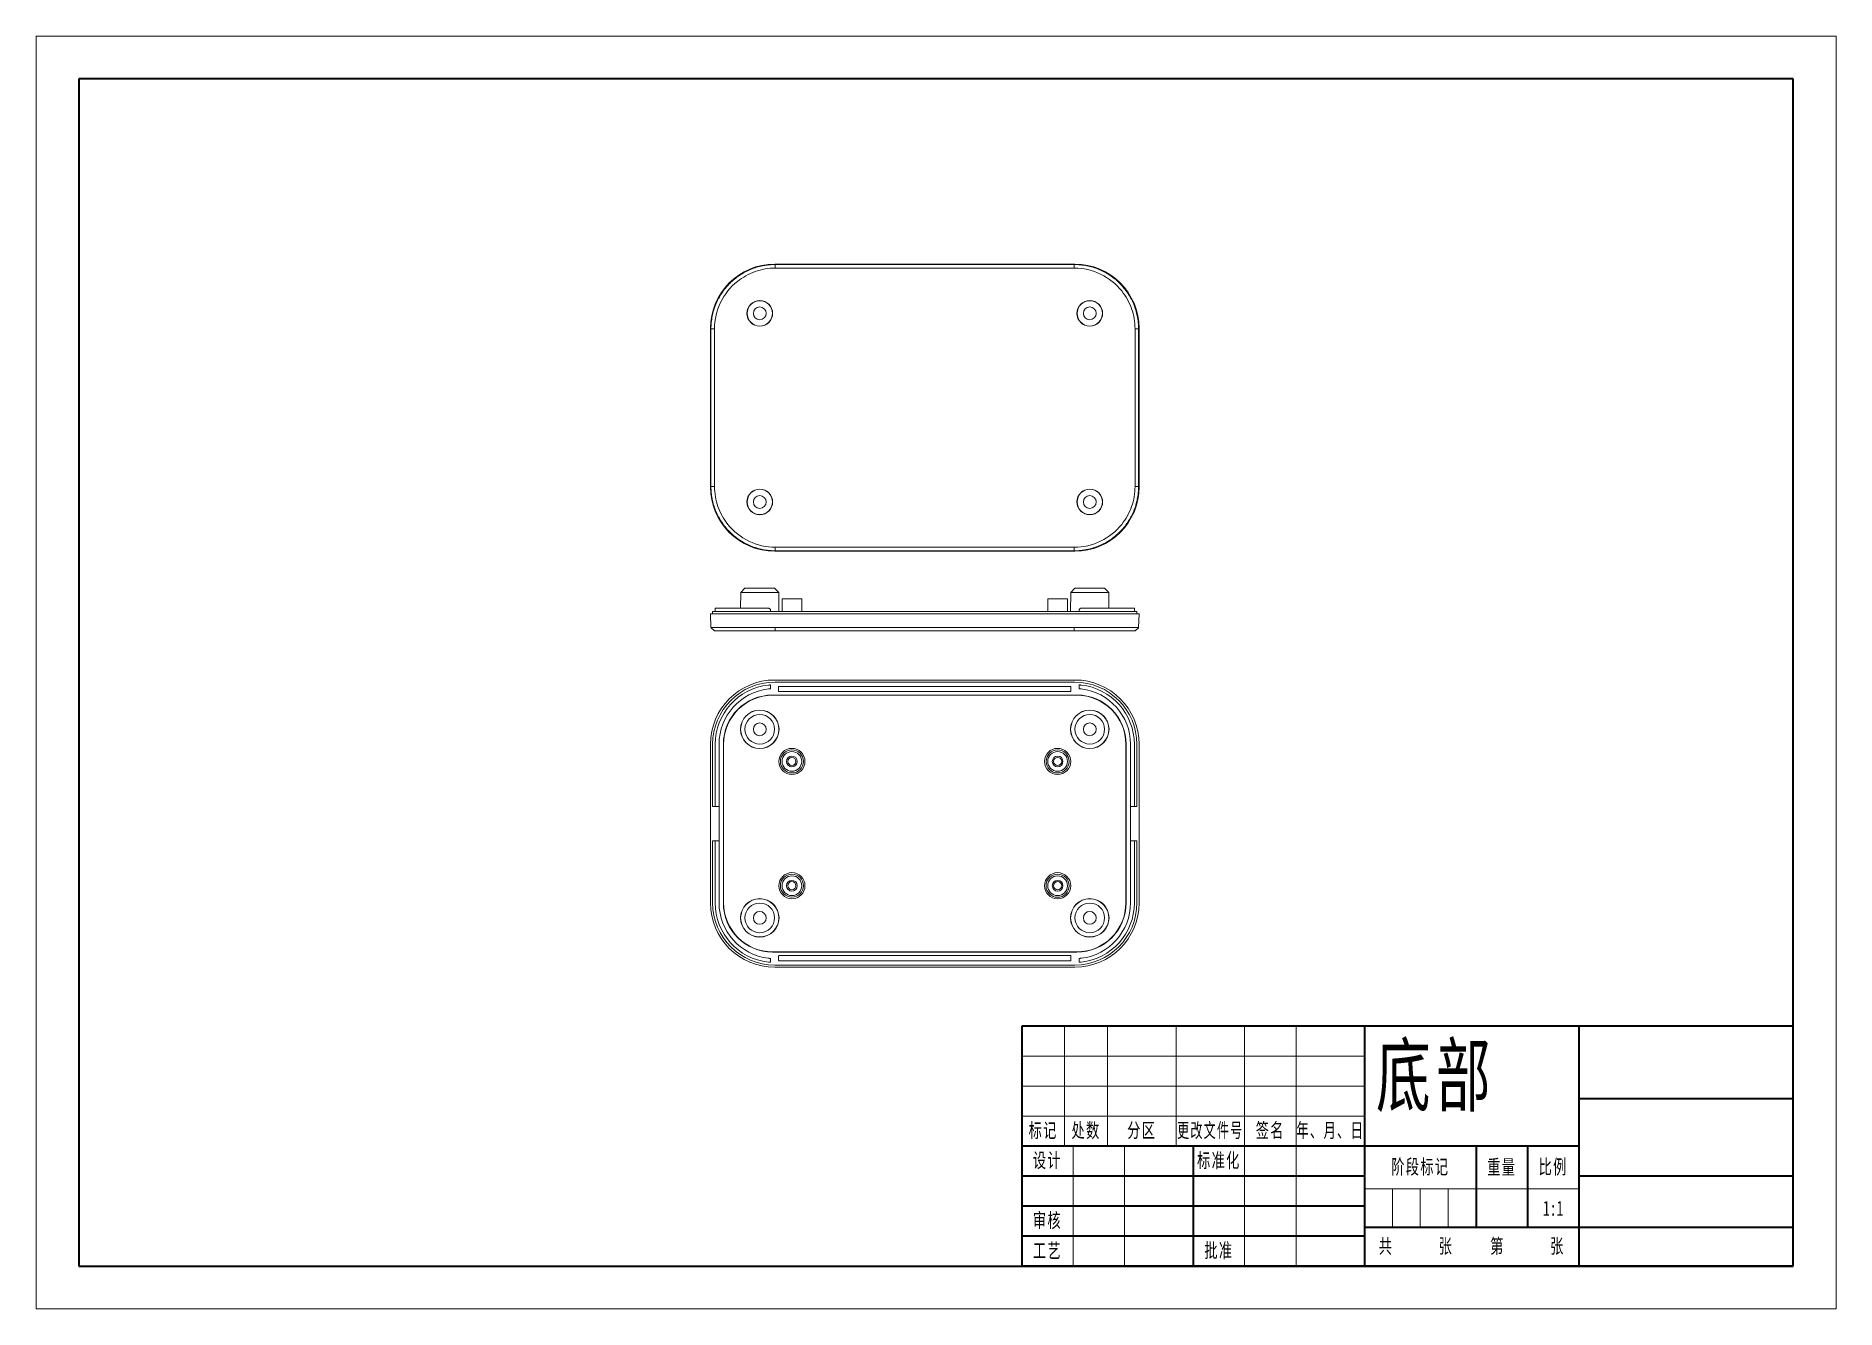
# Model space of a CAD drawing. Header units: millimetres. Extents: x -1680 to 210, y -148 to 149.
# Drawn here: x -210 to 210, y -148.5 to 148.5 of the extents above; entities that cross this region are included whole.
import ezdxf
from ezdxf.enums import TextEntityAlignment as Align

# ---------------------------------------------------------------- set-up
doc = ezdxf.new("R2010")
doc.units = ezdxf.units.MM
doc.layers.get('0').update_dxf_attribs({"lineweight": 35})
for name, color, linetype, lineweight in [('1', 7, 'Continuous', 18), ('尺寸线层', 3, 'Continuous', 18), ('粗实线层', 7, 'Continuous', 35), ('细实线层', 7, 'Continuous', 18)]:
    doc.layers.add(name, color=color, linetype=linetype, lineweight=lineweight)
doc.styles.add('标准', font='', dxfattribs={"width": 0.667})
doc.styles.get('标准').set_extended_font_data('宋体')

msp = doc.modelspace()

# ---------------------------------------------------------------- texts
at = {"layer": '尺寸线层', "insert": (102.66, -86.97), "char_height": 14, "width": 41.821, "attachment_point": 1, "line_spacing_factor": 1.15057, "style": '标准'}
msp.add_mtext('\\T1.1;底部', dxfattribs=at)

# ---------------------------------------------------------------- blocks, each defined once
blk = doc.blocks.new('$CAXA_FRAME_13B17AC1$')
at = {"layer": '粗实线层'}
for p, q in [((-200, 138.5), (-200, -138.5)), ((200, 138.5), (-200, 138.5)), ((200, -138.5), (200, 138.5)), ((-200, -138.5), (200, -138.5))]:
    blk.add_line(p, q, dxfattribs=at)
at = {"layer": '细实线层'}
for p, q in [((210, 148.5), (-210, 148.5)), ((-210, 148.5), (-210, -148.5)), ((210, -148.5), (210, 148.5)), ((-210, -148.5), (210, -148.5))]:
    blk.add_line(p, q, dxfattribs=at)
blk = doc.blocks.new('$CAXA_TITLE_151E506F$')
at = {"layer": '粗实线层'}
for p, q in [((0, 56), (-180, 56)), ((-180, 56), (-180, 0)), ((-100, 56), (-100, 0)), ((-50, 56), (-50, 0)), ((0, 0), (0, 56)), ((0, 39), (-50, 39)), ((-50, 28), (-180, 28)), ((-140, 28), (-140, 0)), ((-74, 28), (-74, 9)), ((-62, 28), (-62, 9)), ((-100, 21), (-180, 21)), ((0, 21), (-50, 21)), ((-100, 14), (-180, 14)), ((0, 9), (-100, 9)), ((-100, 7), (-180, 7)), ((0, 0), (-180, 0))]:
    blk.add_line(p, q, dxfattribs=at)
at = {"layer": '细实线层'}
for p, q in [((-170, 56), (-170, 28)), ((-160, 56), (-160, 28)), ((-144, 56), (-144, 28)), ((-128, 56), (-128, 0)), ((-116, 56), (-116, 0)), ((-100, 49), (-180, 49)), ((-100, 42), (-180, 42)), ((-100, 35), (-180, 35)), ((-168, 28), (-168, 0)), ((-156, 28), (-156, 0)), ((-50, 18), (-100, 18)), ((-93.5, 18), (-93.5, 9)), ((-87, 18), (-87, 9)), ((-80.5, 18), (-80.5, 9))]:
    blk.add_line(p, q, dxfattribs=at)
at = {"layer": '尺寸线层', "attachment_point": 5, "line_spacing_factor": 1.369753, "style": '标准'}
for s, insert, char_height, width in [('\\T1.1;标记', (-175, 31.5), 3.386, 18), ('\\T1.1;处数', (-165, 31.5), 3.386, 18), ('\\T1.1;分区', (-152, 31.5), 3.386, 30), ('\\T1.1;{\\W0.60886;更改文件号}', (-136, 31.5), 3.3865, 30), ('\\T1.1;签名', (-122, 31.5), 3.386, 22), ('\\T1.1;{\\W0.622239;年、月、日}', (-108, 31.5), 3.3865, 30), ('\\T1.1;设计', (-174, 24.5), 3.386, 22), ('\\T1.1;标准化', (-134, 24.5), 3.386, 22), ('\\T1.1;阶段标记', (-87, 23), 3.386, 50), ('\\T1.1;重量', (-68, 23), 3.386, 22), ('\\T1.1;比例', (-56, 23), 3.386, 22), ('\\T1.1;审核', (-174, 10.5), 3.386, 22), ('\\T1.1;工艺', (-174, 3.5), 3.386, 22), ('\\T1.1;批准', (-134, 3.5), 3.386, 22), ('\\T1.1;共', (-95, 4.5), 3.386, 8), ('\\T1.1;张', (-81, 4.5), 3.386, 8), ('\\T1.1;第', (-69, 4.5), 3.386, 8), ('\\T1.1;张', (-55, 4.5), 3.386, 8)]:
    blk.add_mtext(s, dxfattribs=dict(at, insert=insert, char_height=char_height, width=width))
at = {"layer": '尺寸线层', "style": '标准'}
for tag, height, width, p in [('标记C', 3.54, 0.667, (-175, 52.5)), ('处数C', 3.54, 0.667, (-165, 52.5)), ('分区C', 3.54, 0.667, (-152, 52.5)), ('更改文件号C', 3.54, 0.512156, (-136, 52.5)), ('更改签名C', 3.54, 0.459969, (-122, 52.5)), ('更改日期C', 3.54, 0.62723, (-108, 52.5)), ('单位名称', 5.05, 0.667, (-25, 47.5)), ('标记B', 3.54, 0.667, (-175, 45.5)), ('处数B', 3.54, 0.667, (-165, 45.5)), ('分区B', 3.54, 0.667, (-152, 45.5)), ('更改文件号B', 3.54, 0.512156, (-136, 45.5)), ('更改签名B', 3.54, 0.459969, (-122, 45.5)), ('更改日期B', 3.54, 0.62723, (-108, 45.5)), ('材料名称', 5.05, 0.667, (-75, 42)), ('标记A', 3.54, 0.667, (-175, 38.5)), ('处数A', 3.54, 0.667, (-165, 38.5)), ('分区A', 3.54, 0.667, (-152, 38.5)), ('更改文件号A', 3.54, 0.512156, (-136, 38.5)), ('更改签名A', 3.54, 0.459969, (-122, 38.5)), ('更改日期A', 3.54, 0.62723, (-108, 38.5)), ('图纸名称', 5.05, 0.667, (-25, 30)), ('设计', 3.54, 0.667, (-162, 24.5)), ('设计日期', 3.54, 0.667, (-148, 24.5)), ('标准化', 3.54, 0.667, (-122, 24.5)), ('标准化日期', 3.54, 0.569556, (-108, 24.5)), ('图纸编号', 5.05, 0.667, (-25, 15)), ('审核', 3.54, 0.667, (-162, 10.5)), ('审核日期', 3.54, 0.667, (-148, 10.5)), ('阶段标记S', 3.54, 0.229984, (-96.75, 13.5)), ('阶段标记A', 3.54, 0.229984, (-90.25, 13.5)), ('阶段标记B', 3.54, 0.229984, (-83.75, 13.5)), ('阶段标记C', 3.54, 0.229984, (-77.25, 13.5)), ('重量', 3.54, 0.667, (-68, 13.5)), ('图纸比例', 3.54, 0.524733, (-56, 13.5)), ('工艺', 3.54, 0.667, (-162, 3.5)), ('工艺日期', 3.54, 0.667, (-148, 3.5)), ('批准', 3.54, 0.667, (-122, 3.5)), ('批准日期', 3.54, 0.667, (-108, 3.5)), ('页数', 3.54, 0.667, (-88, 4.5)), ('页码', 3.54, 0.667, (-62, 4.5)), ('投影符号', 3.54, 0.667, (-25, 4.5))]:
    blk.add_attdef(tag, text='', height=height, dxfattribs=dict(at, width=width)).set_placement(p, align=Align.MIDDLE_CENTER)
blk = doc.blocks.new('*X22')
at = {"layer": '1', "color": 155, "linetype": 'Continuous', "lineweight": 18}
for p, q in [((-34.64, 33.48), (35.38, 33.48)), ((35.24, 33.37), (-34.5, 33.37)), ((-34.5, 32.54), (35.24, 32.54)), ((-49.63, -18.53), (-49.63, 18.49)), ((-49.52, 18.38), (-49.52, 18.35)), ((-49.52, 18.35), (-49.52, -18.39)), ((-48.69, -18.39), (-48.69, 18.35)), ((49.43, 18.35), (49.43, -18.39)), ((50.26, 18.38), (50.26, 18.35)), ((50.26, -18.39), (50.26, 18.35)), ((50.37, 18.49), (50.37, -18.53)), ((-49.52, -18.39), (-49.52, -18.42)), ((50.26, -18.39), (50.26, -18.42)), ((35.38, -33.52), (-34.64, -33.52)), ((35.24, -32.58), (-34.5, -32.58)), ((-34.5, -33.41), (35.24, -33.41))]:
    blk.add_line(p, q, dxfattribs=at)
at = {"layer": '1', "color": 155, "linetype": 'Continuous', "lineweight": 13}
for p, q in [((-34.51, 33.37), (-34.51, 32.54)), ((35.25, 33.37), (35.25, 32.54)), ((-45.24, 29.09), (-45.13, 28.98)), ((45.98, 29.09), (45.87, 28.98)), ((-49.52, 18.36), (-48.69, 18.36)), ((50.26, 18.36), (49.43, 18.36)), ((-49.52, -18.4), (-48.69, -18.4)), ((50.26, -18.4), (49.43, -18.4)), ((-45.24, -29.13), (-45.13, -29.02)), ((45.98, -29.13), (45.87, -29.02)), ((-34.51, -33.41), (-34.51, -32.58)), ((35.25, -33.41), (35.25, -32.58))]:
    blk.add_line(p, q, dxfattribs=at)
at = {"layer": '1', "color": 155, "linetype": 'Continuous', "lineweight": 18}
for centre, radius in [((-38.13, 21.98), 3), ((-38.13, 21.98), 2.96), ((-38.13, 21.98), 1.5), ((38.87, 21.98), 3), ((38.87, 21.98), 2.96), ((38.87, 21.98), 1.5), ((-38.13, -22.02), 3), ((-38.13, -22.02), 2.96), ((-38.13, -22.02), 1.5), ((38.87, -22.02), 3), ((38.87, -22.02), 2.96), ((38.87, -22.02), 1.5)]:
    blk.add_circle(centre, radius, dxfattribs=at)
for centre, major_axis in [((-34.62, 18.47), (-10.62, 10.62)), ((35.36, 18.47), (10.62, 10.62)), ((-34.62, -18.51), (-10.62, -10.62)), ((35.36, -18.51), (10.62, -10.62))]:
    blk.add_ellipse(centre, major_axis=major_axis, ratio=0.998783, start_param=5.498396, end_param=7.067974, dxfattribs=at)
for points, knots in [([(-34.53, 33.37), (-35.02, 33.37), (-35.51, 33.34), (-36.25, 33.27), (-36.49, 33.24), (-36.86, 33.19), (-36.98, 33.17), (-37.23, 33.12), (-37.35, 33.1), (-37.95, 32.98), (-38.43, 32.86), (-39.36, 32.58), (-39.82, 32.41), (-40.5, 32.13), (-40.72, 32.03), (-41.06, 31.87), (-41.17, 31.82), (-41.39, 31.71), (-41.5, 31.65), (-42.04, 31.36), (-42.46, 31.11), (-43.27, 30.56), (-43.66, 30.27), (-44.42, 29.65), (-44.78, 29.32), (-45.22, 28.89), (-45.3, 28.8), (-45.43, 28.67), (-45.47, 28.62), (-45.56, 28.53), (-45.77, 28.3), (-45.97, 28.07), (-46.43, 27.5), (-47.01, 26.72), (-47.51, 25.88), (-47.86, 25.23), (-47.97, 25.01), (-48.13, 24.68), (-48.18, 24.57), (-48.28, 24.34), (-48.33, 24.23), (-48.57, 23.66), (-48.73, 23.2), (-49.01, 22.26), (-49.13, 21.79), (-49.32, 20.83), (-49.4, 20.35), (-49.45, 19.8), (-49.46, 19.73), (-49.47, 19.61), (-49.47, 19.55), (-49.49, 19.36), (-49.51, 18.99), (-49.52, 18.62), (-49.52, 18.38)], [0, 0, 0, 0, 1.471699, 1.471699, 2.207548, 2.207548, 2.575472, 2.575472, 2.943397, 2.943397, 4.415096, 4.415096, 5.886794, 5.886794, 6.622643, 6.622643, 6.990568, 6.990568, 7.358493, 7.358493, 8.830191, 8.830191, 10.30189, 10.30189, 11.773588, 11.773588, 12.141513, 12.141513, 12.325475, 12.325475, 12.509438, 13.245287, 13.245287, 14.716985, 16.188684, 16.188684, 16.924533, 16.924533, 17.292458, 17.292458, 17.660382, 17.660382, 19.132081, 19.132081, 20.603779, 20.603779, 22.075478, 22.075478, 22.25944, 22.25944, 22.443403, 22.443403, 22.811327, 23.547177, 23.547177, 23.547177, 23.547177]), ([(-48.69, 18.38), (-48.69, 20.49), (-47.71, 24.73), (-43.99, 29.39), (-39.29, 31.99), (-36.11, 32.54), (-34.53, 32.54)], [0, 0, 0, 0, 6.343155, 12.686311, 17.443677, 22.201044, 22.201044, 22.201044, 22.201044]), ([(50.26, 18.38), (50.26, 18.87), (50.23, 19.36), (50.16, 20.1), (50.13, 20.35), (50.08, 20.71), (50.06, 20.83), (50.01, 21.08), (49.99, 21.2), (49.87, 21.8), (49.75, 22.28), (49.47, 23.21), (49.3, 23.67), (49.02, 24.35), (48.92, 24.57), (48.76, 24.91), (48.71, 25.02), (48.6, 25.24), (48.54, 25.35), (48.25, 25.89), (48, 26.31), (47.45, 27.12), (47.16, 27.51), (46.54, 28.27), (46.22, 28.63), (45.78, 29.07), (45.69, 29.15), (45.56, 29.28), (45.51, 29.32), (45.42, 29.41), (45.2, 29.62), (44.96, 29.82), (44.39, 30.28), (43.61, 30.86), (42.77, 31.37), (42.12, 31.71), (41.9, 31.82), (41.57, 31.98), (41.46, 32.03), (41.23, 32.13), (41.12, 32.18), (40.55, 32.42), (40.09, 32.58), (39.15, 32.86), (38.68, 32.98), (37.72, 33.17), (37.24, 33.25), (36.69, 33.3), (36.63, 33.31), (36.5, 33.32), (36.44, 33.32), (36.26, 33.34), (35.89, 33.36), (35.52, 33.37), (35.27, 33.37)], [0, 0, 0, 0, 1.471699, 1.471699, 2.207548, 2.207548, 2.575472, 2.575472, 2.943397, 2.943397, 4.415096, 4.415096, 5.886794, 5.886794, 6.622643, 6.622643, 6.990568, 6.990568, 7.358493, 7.358493, 8.830191, 8.830191, 10.30189, 10.30189, 11.773588, 11.773588, 12.141513, 12.141513, 12.325475, 12.325475, 12.509438, 13.245287, 13.245287, 14.716985, 16.188684, 16.188684, 16.924533, 16.924533, 17.292458, 17.292458, 17.660382, 17.660382, 19.132081, 19.132081, 20.603779, 20.603779, 22.075478, 22.075478, 22.25944, 22.25944, 22.443403, 22.443403, 22.811327, 23.547177, 23.547177, 23.547177, 23.547177]), ([(35.27, 32.54), (37.39, 32.54), (41.62, 31.56), (46.29, 27.84), (48.88, 23.14), (49.43, 19.96), (49.43, 18.38)], [0, 0, 0, 0, 6.343155, 12.686311, 17.443677, 22.201044, 22.201044, 22.201044, 22.201044]), ([(-49.52, -18.42), (-49.52, -18.91), (-49.49, -19.41), (-49.42, -20.14), (-49.39, -20.39), (-49.34, -20.75), (-49.32, -20.87), (-49.27, -21.12), (-49.25, -21.24), (-49.13, -21.84), (-49.01, -22.32), (-48.73, -23.25), (-48.56, -23.71), (-48.28, -24.39), (-48.18, -24.61), (-48.02, -24.95), (-47.97, -25.06), (-47.86, -25.28), (-47.8, -25.39), (-47.51, -25.93), (-47.26, -26.35), (-46.71, -27.16), (-46.42, -27.56), (-45.8, -28.31), (-45.47, -28.67), (-45.04, -29.11), (-44.95, -29.19), (-44.82, -29.32), (-44.77, -29.36), (-44.68, -29.45), (-44.45, -29.66), (-44.22, -29.86), (-43.65, -30.32), (-42.87, -30.9), (-42.03, -31.41), (-41.38, -31.75), (-41.16, -31.86), (-40.83, -32.02), (-40.72, -32.07), (-40.49, -32.17), (-40.38, -32.22), (-39.81, -32.46), (-39.35, -32.62), (-38.41, -32.9), (-37.94, -33.02), (-36.98, -33.21), (-36.5, -33.29), (-35.95, -33.34), (-35.88, -33.35), (-35.76, -33.36), (-35.7, -33.36), (-35.51, -33.38), (-35.14, -33.4), (-34.77, -33.41), (-34.53, -33.41)], [0, 0, 0, 0, 1.471699, 1.471699, 2.207548, 2.207548, 2.575472, 2.575472, 2.943397, 2.943397, 4.415096, 4.415096, 5.886794, 5.886794, 6.622643, 6.622643, 6.990568, 6.990568, 7.358493, 7.358493, 8.830191, 8.830191, 10.30189, 10.30189, 11.773588, 11.773588, 12.141513, 12.141513, 12.325475, 12.325475, 12.509438, 13.245287, 13.245287, 14.716985, 16.188684, 16.188684, 16.924533, 16.924533, 17.292458, 17.292458, 17.660382, 17.660382, 19.132081, 19.132081, 20.603779, 20.603779, 22.075478, 22.075478, 22.25944, 22.25944, 22.443403, 22.443403, 22.811327, 23.547177, 23.547177, 23.547177, 23.547177]), ([(-34.53, -32.58), (-36.64, -32.58), (-40.88, -31.61), (-45.54, -27.88), (-48.14, -23.18), (-48.69, -20.01), (-48.69, -18.42)], [0, 0, 0, 0, 6.343155, 12.686311, 17.443677, 22.201044, 22.201044, 22.201044, 22.201044]), ([(49.43, -18.42), (49.43, -20.01), (48.88, -23.18), (46.29, -27.88), (41.62, -31.61), (37.39, -32.58), (35.27, -32.58)], [0, 0, 0, 0, 4.757366, 9.514733, 15.857888, 22.201044, 22.201044, 22.201044, 22.201044]), ([(35.27, -33.41), (35.76, -33.41), (36.26, -33.38), (36.99, -33.31), (37.24, -33.28), (37.6, -33.23), (37.73, -33.21), (37.97, -33.16), (38.09, -33.14), (38.69, -33.02), (39.17, -32.9), (40.1, -32.62), (40.56, -32.45), (41.24, -32.17), (41.46, -32.07), (41.8, -31.91), (41.91, -31.86), (42.13, -31.75), (42.24, -31.69), (42.78, -31.4), (43.2, -31.15), (44.01, -30.6), (44.41, -30.31), (45.16, -29.69), (45.52, -29.37), (45.96, -28.93), (46.04, -28.84), (46.17, -28.71), (46.21, -28.66), (46.3, -28.57), (46.51, -28.34), (46.71, -28.11), (47.17, -27.54), (47.46, -27.15), (48.01, -26.34), (48.26, -25.92), (48.6, -25.27), (48.71, -25.05), (48.87, -24.72), (48.92, -24.61), (49.02, -24.38), (49.07, -24.27), (49.31, -23.7), (49.47, -23.24), (49.76, -22.3), (49.87, -21.83), (50.06, -20.87), (50.14, -20.39), (50.19, -19.84), (50.2, -19.78), (50.21, -19.65), (50.21, -19.59), (50.23, -19.41), (50.25, -19.04), (50.26, -18.67), (50.26, -18.42)], [0, 0, 0, 0, 1.471699, 1.471699, 2.207548, 2.207548, 2.575472, 2.575472, 2.943397, 2.943397, 4.415096, 4.415096, 5.886794, 5.886794, 6.622643, 6.622643, 6.990568, 6.990568, 7.358493, 7.358493, 8.830191, 8.830191, 10.30189, 10.30189, 11.773588, 11.773588, 12.141513, 12.141513, 12.325475, 12.325475, 12.509437, 13.245287, 13.245287, 14.716985, 14.716985, 16.188684, 16.188684, 16.924533, 16.924533, 17.292458, 17.292458, 17.660382, 17.660382, 19.132081, 19.132081, 20.603779, 20.603779, 22.075478, 22.075478, 22.25944, 22.25944, 22.443403, 22.443403, 22.811327, 23.547176, 23.547176, 23.547176, 23.547176])]:
    blk.add_open_spline(points, degree=3, knots=knots, dxfattribs=at)
for points in [[(-34.5, 33.37), (-34.51, 33.37), (-34.52, 33.37), (-34.53, 33.37)], [(-34.53, 32.54), (-34.52, 32.54), (-34.51, 32.54), (-34.5, 32.54)], [(35.27, 33.37), (35.26, 33.37), (35.25, 33.37), (35.24, 33.37)], [(35.24, 32.54), (35.25, 32.54), (35.26, 32.54), (35.27, 32.54)], [(-48.69, 18.35), (-48.69, 18.36), (-48.69, 18.37), (-48.69, 18.38)], [(49.43, 18.38), (49.43, 18.37), (49.43, 18.36), (49.43, 18.35)], [(-48.69, -18.42), (-48.69, -18.41), (-48.69, -18.4), (-48.69, -18.39)], [(49.43, -18.39), (49.43, -18.4), (49.43, -18.41), (49.43, -18.42)], [(-34.5, -32.58), (-34.51, -32.58), (-34.52, -32.58), (-34.53, -32.58)], [(-34.53, -33.41), (-34.52, -33.41), (-34.51, -33.41), (-34.5, -33.41)], [(35.27, -32.58), (35.26, -32.58), (35.25, -32.58), (35.24, -32.58)], [(35.24, -33.41), (35.25, -33.41), (35.26, -33.41), (35.27, -33.41)]]:
    blk.add_open_spline(points, degree=3, dxfattribs=at)
blk = doc.blocks.new('*X21')
at = {"lineweight": 18}
blk.add_blockref('*X22', (-1.62, -0.06), dxfattribs=at)

# ---------------------------------------------------------------- linework, layer by layer
at = {"layer": '1', "color": 155, "linetype": 'Continuous', "lineweight": 18}
for p, q in [((-45.57, 18.7), (-45.59, 15)), ((-44.57, 19.7), (-45.57, 18.7)), ((-45.57, 18.7), (-36.66, 18.7)), ((-44.57, 19.7), (-37.67, 19.7)), ((-36.66, 18.7), (-37.67, 19.7)), ((-36.64, 14.2), (-36.66, 18.7)), ((-35.92, 17.2), (-35.93, 14.2)), ((-31.32, 17.2), (-35.92, 17.2)), ((-31.3, 14.2), (-31.32, 17.2)), ((26.08, 17.2), (26.07, 14.2)), ((30.68, 17.2), (26.08, 17.2)), ((30.7, 14.2), (30.68, 17.2)), ((31.43, 18.7), (31.4, 14.2)), ((32.43, 19.7), (31.43, 18.7)), ((31.43, 18.7), (40.34, 18.7)), ((32.43, 19.7), (39.33, 19.7)), ((40.34, 18.7), (39.33, 19.7)), ((40.36, 15), (40.34, 18.7)), ((-37.63, 13.7), (-52.62, 13.7)), ((-52.62, 13.7), (-52.51, 10.5)), ((-52.12, 14.2), (-37.62, 14.2)), ((-52.12, 13.7), (-52.12, 14.2)), ((-39.12, 15), (-51.52, 15)), ((-51.52, 14.2), (-51.52, 15)), ((-38.62, 14.2), (-38.62, 14.5)), ((-37.63, 13.7), (32.39, 13.7)), ((-37.62, 14.2), (32.38, 14.2)), ((32.38, 14.2), (46.88, 14.2)), ((47.38, 13.7), (32.39, 13.7)), ((33.38, 14.2), (33.38, 14.5)), ((33.88, 15), (46.28, 15)), ((46.28, 14.2), (46.28, 15)), ((46.88, 13.7), (46.88, 14.2)), ((47.27, 10.5), (47.38, 13.7)), ((-52.48, 10.47), (-52.47, 10.46)), ((-51.68, 9.7), (-52.46, 10.45)), ((32.25, 10.5), (-37.49, 10.5)), ((-37.49, 9.7), (32.25, 9.7)), ((47.22, 10.45), (46.44, 9.7)), ((47.23, 10.46), (47.24, 10.47)), ((-38.62, -3.79), (-38.62, -2.89)), ((32.39, -1.75), (-37.63, -1.75)), ((32.38, -2.25), (-37.62, -2.25)), ((-36.72, -4.35), (-36.72, -3.35)), ((-36.62, -3.25), (31.38, -3.25)), ((31.48, -3.35), (31.48, -4.35)), ((33.38, -2.89), (33.38, -3.79)), ((-38.12, -5.25), (32.88, -5.25)), ((31.38, -4.45), (-36.62, -4.45)), ((-52.62, -16.74), (-52.62, -53.76)), ((-52.12, -16.75), (-52.12, -31.25)), ((-51.52, -30.75), (-51.52, -16.75)), ((-50.62, -16.75), (-50.62, -30.75)), ((-49.62, -53.75), (-49.62, -16.75)), ((44.38, -16.75), (44.38, -53.75)), ((45.38, -16.75), (45.38, -30.75)), ((46.28, -30.75), (46.28, -16.75)), ((46.88, -31.25), (46.88, -16.75)), ((47.38, -53.76), (47.38, -16.74)), ((-52.12, -31.25), (-51.52, -31.25)), ((-51.52, -30.75), (-51.52, -31.25)), ((-51.52, -31.25), (-50.62, -31.25)), ((-50.62, -31.25), (-50.62, -30.75)), ((-50.62, -31.25), (-50.62, -39.25)), ((45.38, -30.75), (45.38, -31.25)), ((45.38, -39.25), (45.38, -31.25)), ((45.38, -31.25), (46.28, -31.25)), ((46.28, -31.25), (46.28, -30.75)), ((46.28, -31.25), (46.88, -31.25)), ((-51.52, -39.25), (-52.12, -39.25)), ((-52.12, -39.25), (-52.12, -53.75)), ((-51.52, -39.25), (-51.52, -39.75)), ((-50.62, -39.25), (-51.52, -39.25)), ((-51.52, -53.75), (-51.52, -39.75)), ((-50.62, -39.75), (-50.62, -39.25)), ((-50.62, -39.75), (-50.62, -53.75)), ((45.38, -39.25), (45.38, -39.75)), ((46.28, -39.25), (45.38, -39.25)), ((45.38, -39.75), (45.38, -53.75)), ((46.88, -39.25), (46.28, -39.25)), ((46.28, -39.75), (46.28, -39.25)), ((46.28, -53.75), (46.28, -39.75)), ((46.88, -53.75), (46.88, -39.25)), ((-38.62, -67.62), (-38.62, -66.71)), ((32.88, -65.25), (-38.12, -65.25)), ((-36.72, -67.15), (-36.72, -66.15)), ((-36.62, -66.05), (31.38, -66.05)), ((31.48, -66.15), (31.48, -67.15)), ((33.38, -66.71), (33.38, -67.62)), ((-37.63, -68.75), (32.39, -68.75)), ((-37.62, -68.25), (32.38, -68.25)), ((31.38, -67.25), (-36.62, -67.25))]:
    msp.add_line(p, q, dxfattribs=at)
at = {"layer": '1', "color": 155, "linetype": 'Continuous', "lineweight": 13}
for p, q in [((-52.12, 13.7), (-52.12, 14.2)), ((46.88, 14.2), (46.88, 13.7)), ((47.38, 13.7), (47.27, 10.5)), ((-37.5, 10.5), (-37.5, 9.7)), ((32.26, 10.5), (32.26, 9.7)), ((33.38, -3.79), (33.38, -2.89)), ((-38.12, -5.32), (32.88, -5.32)), ((-46.21, -8.66), (-46.25, -8.62)), ((40.98, -8.66), (41.01, -8.62)), ((-49.55, -53.75), (-49.55, -16.75)), ((44.31, -16.75), (44.31, -53.75)), ((-50.62, -31.25), (-51.52, -31.25)), ((46.28, -31.25), (45.38, -31.25)), ((-51.52, -39.25), (-50.62, -39.25)), ((-46.25, -61.88), (-46.21, -61.85)), ((40.98, -61.85), (41.01, -61.88)), ((-38.62, -66.71), (-38.62, -67.62)), ((32.88, -65.18), (-38.12, -65.18))]:
    msp.add_line(p, q, dxfattribs=at)
for centre in [(-41.12, -13.25), (35.88, -13.25)]:
    msp.add_circle(centre, 4.49, dxfattribs=at)
at = {"layer": '1', "color": 155, "linetype": 'Continuous', "lineweight": 18}
for centre, radius in [((-41.12, -13.25), 4.46), ((-41.12, -13.25), 3.45), ((-41.12, -13.25), 1.5), ((35.88, -13.25), 4.46), ((35.88, -13.25), 3.45), ((35.88, -13.25), 1.5), ((-33.62, -20.75), 3.05), ((-33.62, -20.75), 2.68), ((-33.62, -20.75), 2.3), ((-33.62, -20.75), 1.25), ((-33.62, -20.75), 0.95), ((28.38, -20.75), 3.05), ((28.38, -20.75), 2.68), ((28.38, -20.75), 2.3), ((28.38, -20.75), 1.25), ((28.38, -20.75), 0.95), ((-33.62, -49.75), 3.05), ((-33.62, -49.75), 2.68), ((-33.62, -49.75), 2.3), ((-33.62, -49.75), 1.25), ((-33.62, -49.75), 0.95), ((28.38, -49.75), 3.05), ((28.38, -49.75), 2.7), ((28.38, -49.75), 2.3), ((28.38, -49.75), 1.25), ((28.38, -49.75), 0.95), ((-41.12, -57.25), 4.46), ((-41.12, -57.25), 3.45), ((35.88, -57.25), 4.46), ((35.88, -57.25), 3.45), ((-41.12, -57.25), 1.5), ((35.88, -57.25), 1.5)]:
    msp.add_circle(centre, radius, dxfattribs=at)
for centre, radius, start, end in [((-37.62, -16.75), 14.5, 90, 180), ((-37.62, -16.75), 13.9, 96.1951, 180), ((-37.62, -16.75), 13, 96.6258, 180), ((-36.62, -3.35), 0.1, 90, 180), ((31.38, -3.35), 0.1, 0, 90), ((32.38, -16.75), 14.5, 0, 90), ((32.38, -16.75), 13.9, 0, 83.8049), ((32.38, -16.75), 13, 0, 83.3742), ((-38.12, -16.75), 11.5, 90, 180), ((-36.62, -4.35), 0.1, 180, 270), ((31.38, -4.35), 0.1, 270, 360), ((32.88, -16.75), 11.5, 0, 90), ((-37.62, -53.75), 14.5, 180, 270), ((-37.62, -53.75), 13.9, 180, 263.8049), ((-37.62, -53.75), 13, 180, 263.3742), ((-38.12, -53.75), 11.5, 180, 270), ((32.38, -53.75), 14.5, 270, 360), ((32.88, -53.75), 11.5, 270, 360), ((32.38, -53.75), 13, 276.6258, 360), ((32.38, -53.75), 13.9, 276.1951, 360), ((-36.62, -66.15), 0.1, 90, 180), ((-36.62, -67.15), 0.1, 180, 270), ((31.38, -66.15), 0.1, 0, 90), ((31.38, -67.15), 0.1, 270, 0)]:
    msp.add_arc(centre, radius, start, end, dxfattribs=at)
at = {"layer": '1', "color": 155, "linetype": 'Continuous', "lineweight": 13}
for centre, radius, start, end in [((-38.12, -16.75), 11.43, 90, 180), ((32.88, -16.75), 11.43, 0, 90), ((-33.62, -20.75), 3.05, 180, 90), ((-33.62, -20.75), 3.05, 90, 180), ((28.38, -20.75), 3.05, 180, 90), ((28.38, -20.75), 3.05, 90, 180), ((-33.62, -49.75), 3.05, 180, 90), ((-33.62, -49.75), 3.05, 90, 180), ((28.38, -49.75), 3.05, 180, 90), ((28.38, -49.75), 3.05, 90, 180), ((-38.12, -53.75), 11.43, 180, 270), ((-41.12, -57.25), 4.49, 90.0056, 90), ((35.88, -57.25), 4.49, 90.0056, 90), ((32.88, -53.75), 11.43, 270, 360)]:
    msp.add_arc(centre, radius, start, end, dxfattribs=at)
at = {"layer": '1', "color": 155, "linetype": 'Continuous', "lineweight": 18}
for centre, major_axis in [((-37.61, -16.76), (-10.62, 10.62)), ((32.37, -16.76), (10.62, 10.62)), ((-37.61, -53.74), (-10.62, -10.62)), ((32.37, -53.74), (10.62, -10.62))]:
    msp.add_ellipse(centre, major_axis=major_axis, ratio=0.998783, start_param=5.498396, end_param=7.067974, dxfattribs=at)
for points, knots in [([(-39.12, 15), (-39.09, 15), (-39.05, 14.99), (-39.01, 14.98), (-38.99, 14.98), (-38.96, 14.97), (-38.94, 14.97), (-38.9, 14.95), (-38.87, 14.93), (-38.83, 14.9), (-38.82, 14.89), (-38.79, 14.87), (-38.78, 14.86), (-38.74, 14.83), (-38.72, 14.8), (-38.69, 14.76), (-38.69, 14.75), (-38.67, 14.72), (-38.66, 14.69), (-38.65, 14.66), (-38.64, 14.63), (-38.63, 14.61), (-38.62, 14.56), (-38.62, 14.53), (-38.62, 14.5)], [0, 0, 0, 0, 0.0981504, 0.0981504, 0.1472257, 0.1472257, 0.1963009, 0.1963009, 0.2944513, 0.2944513, 0.3435266, 0.3435266, 0.3926018, 0.3926018, 0.4907522, 0.4907522, 0.5398275, 0.5398275, 0.5889027, 0.6379779, 0.6379779, 0.6870531, 0.6870531, 0.7852036, 0.7852036, 0.7852036, 0.7852036]), ([(33.38, 14.5), (33.38, 14.53), (33.38, 14.56), (33.39, 14.61), (33.4, 14.63), (33.41, 14.66), (33.41, 14.67), (33.43, 14.72), (33.45, 14.75), (33.47, 14.79), (33.48, 14.8), (33.51, 14.83), (33.52, 14.84), (33.55, 14.87), (33.58, 14.89), (33.61, 14.92), (33.62, 14.92), (33.63, 14.93), (33.65, 14.94), (33.69, 14.96), (33.72, 14.97), (33.75, 14.98), (33.77, 14.98), (33.82, 14.99), (33.85, 15), (33.88, 15)], [0, 0, 0, 0, 0.0981509, 0.0981509, 0.1472264, 0.1472264, 0.1963018, 0.1963018, 0.2944527, 0.2944527, 0.3435282, 0.3435282, 0.3926036, 0.3926036, 0.4907545, 0.4907545, 0.5152922, 0.5152922, 0.53983, 0.5889054, 0.6379809, 0.6379809, 0.6870563, 0.6870563, 0.7852072, 0.7852072, 0.7852072, 0.7852072]), ([(-37.52, 10.5), (-38.01, 10.5), (-38.5, 10.5), (-39.24, 10.5), (-39.48, 10.5), (-39.85, 10.5), (-39.97, 10.5), (-40.22, 10.5), (-40.34, 10.5), (-40.94, 10.5), (-41.42, 10.5), (-42.35, 10.5), (-42.81, 10.5), (-43.49, 10.5), (-43.71, 10.5), (-44.05, 10.5), (-44.16, 10.5), (-44.38, 10.5), (-44.49, 10.5), (-45.03, 10.5), (-45.45, 10.5), (-46.26, 10.5), (-46.65, 10.5), (-47.41, 10.5), (-47.77, 10.5), (-48.21, 10.5), (-48.29, 10.5), (-48.42, 10.5), (-48.46, 10.5), (-48.55, 10.5), (-48.76, 10.5), (-48.96, 10.5), (-49.42, 10.5), (-50, 10.5), (-50.5, 10.5), (-50.85, 10.5), (-50.96, 10.5), (-51.12, 10.5), (-51.17, 10.5), (-51.27, 10.5), (-51.32, 10.5), (-51.56, 10.5), (-51.72, 10.5), (-52, 10.5), (-52.12, 10.5), (-52.31, 10.5), (-52.39, 10.5), (-52.44, 10.5), (-52.45, 10.5), (-52.46, 10.5), (-52.46, 10.5), (-52.48, 10.5), (-52.5, 10.5), (-52.51, 10.5), (-52.51, 10.5)], [0, 0, 0, 0, 0.936929, 0.936929, 1.405394, 1.405394, 1.639627, 1.639627, 1.873859, 1.873859, 2.810788, 2.810788, 3.747718, 3.747718, 4.216182, 4.216182, 4.450415, 4.450415, 4.684647, 4.684647, 5.621577, 5.621577, 6.558506, 6.558506, 7.495435, 7.495435, 7.729668, 7.729668, 7.846784, 7.846784, 7.9639, 8.432365, 8.432365, 9.369294, 10.306224, 10.306224, 10.774688, 10.774688, 11.008921, 11.008921, 11.243153, 11.243153, 12.180083, 12.180083, 13.117012, 13.117012, 14.053941, 14.053941, 14.171058, 14.171058, 14.288174, 14.288174, 14.522406, 14.990871, 14.990871, 14.990871, 14.990871]), ([(-51.68, 9.7), (-51.68, 9.7), (-50.7, 9.7), (-46.98, 9.7), (-42.28, 9.7), (-39.1, 9.7), (-37.51, 9.7)], [0, 0, 0, 0, 4.046987, 8.093975, 11.129215, 14.164456, 14.164456, 14.164456, 14.164456]), ([(47.27, 10.5), (47.27, 10.5), (47.24, 10.5), (47.17, 10.5), (47.14, 10.5), (47.09, 10.5), (47.07, 10.5), (47.02, 10.5), (47, 10.5), (46.88, 10.5), (46.76, 10.5), (46.48, 10.5), (46.31, 10.5), (46.03, 10.5), (45.93, 10.5), (45.77, 10.5), (45.72, 10.5), (45.61, 10.5), (45.55, 10.5), (45.26, 10.5), (45.01, 10.5), (44.46, 10.5), (44.17, 10.5), (43.55, 10.5), (43.23, 10.5), (42.79, 10.5), (42.7, 10.5), (42.57, 10.5), (42.52, 10.5), (42.43, 10.5), (42.21, 10.5), (41.97, 10.5), (41.4, 10.5), (40.62, 10.5), (39.78, 10.5), (39.13, 10.5), (38.91, 10.5), (38.58, 10.5), (38.47, 10.5), (38.24, 10.5), (38.13, 10.5), (37.56, 10.5), (37.1, 10.5), (36.16, 10.5), (35.69, 10.5), (34.73, 10.5), (34.25, 10.5), (33.7, 10.5), (33.64, 10.5), (33.51, 10.5), (33.45, 10.5), (33.27, 10.5), (32.9, 10.5), (32.53, 10.5), (32.28, 10.5)], [0, 0, 0, 0, 0.936929, 0.936929, 1.405394, 1.405394, 1.639626, 1.639626, 1.873858, 1.873858, 2.810787, 2.810787, 3.747717, 3.747717, 4.216181, 4.216181, 4.450413, 4.450413, 4.684646, 4.684646, 5.621575, 5.621575, 6.558504, 6.558504, 7.495433, 7.495433, 7.729666, 7.729666, 7.846782, 7.846782, 7.963898, 8.432362, 8.432362, 9.369292, 10.306221, 10.306221, 10.774685, 10.774685, 11.008918, 11.008918, 11.24315, 11.24315, 12.180079, 12.180079, 13.117008, 13.117008, 14.053937, 14.053937, 14.171053, 14.171053, 14.28817, 14.28817, 14.522402, 14.990866, 14.990866, 14.990866, 14.990866]), ([(32.28, 9.7), (34.4, 9.7), (38.63, 9.7), (43.3, 9.7), (45.89, 9.7), (46.44, 9.7), (46.44, 9.7)], [0, 0, 0, 0, 4.046987, 8.093975, 11.129215, 14.164456, 14.164456, 14.164456, 14.164456]), ([(-38.62, -2.89), (-38.62, -2.89), (-38.62, -2.89), (-38.63, -2.89), (-38.64, -2.89), (-38.65, -2.89), (-38.65, -2.89), (-38.67, -2.89), (-38.69, -2.89), (-38.71, -2.89), (-38.72, -2.9), (-38.74, -2.9), (-38.75, -2.9), (-38.79, -2.9), (-38.81, -2.9), (-38.85, -2.91), (-38.86, -2.91), (-38.87, -2.91), (-38.89, -2.91), (-38.93, -2.91), (-38.96, -2.92), (-38.99, -2.92), (-39.01, -2.92), (-39.05, -2.93), (-39.09, -2.93), (-39.12, -2.93)], [0, 0, 0, 0, 0.0627584, 0.0627584, 0.0941376, 0.0941376, 0.1255167, 0.1255167, 0.1882751, 0.1882751, 0.2196543, 0.2196543, 0.2510335, 0.2510335, 0.3137919, 0.3137919, 0.3294814, 0.3294814, 0.345171, 0.3765502, 0.4079294, 0.4079294, 0.4393086, 0.4393086, 0.502067, 0.502067, 0.502067, 0.502067]), ([(-39.12, -3.84), (-39.09, -3.83), (-39.05, -3.83), (-39.01, -3.83), (-38.99, -3.82), (-38.96, -3.82), (-38.94, -3.82), (-38.9, -3.81), (-38.87, -3.81), (-38.83, -3.81), (-38.82, -3.81), (-38.79, -3.8), (-38.78, -3.8), (-38.74, -3.8), (-38.72, -3.8), (-38.69, -3.8), (-38.69, -3.8), (-38.67, -3.79), (-38.66, -3.79), (-38.65, -3.79), (-38.64, -3.79), (-38.63, -3.79), (-38.62, -3.79), (-38.62, -3.79), (-38.62, -3.79)], [0, 0, 0, 0, 0.0628022, 0.0628022, 0.0942033, 0.0942033, 0.1256044, 0.1256044, 0.1884065, 0.1884065, 0.2198076, 0.2198076, 0.2512087, 0.2512087, 0.3140109, 0.3140109, 0.345412, 0.345412, 0.3768131, 0.4082142, 0.4082142, 0.4396152, 0.4396152, 0.5023548, 0.5023548, 0.5023548, 0.5023548]), ([(33.88, -2.93), (33.85, -2.93), (33.82, -2.93), (33.77, -2.92), (33.75, -2.92), (33.72, -2.92), (33.71, -2.92), (33.66, -2.91), (33.63, -2.91), (33.59, -2.9), (33.58, -2.9), (33.55, -2.9), (33.54, -2.9), (33.5, -2.9), (33.48, -2.9), (33.46, -2.89), (33.45, -2.89), (33.43, -2.89), (33.42, -2.89), (33.41, -2.89), (33.4, -2.89), (33.39, -2.89), (33.38, -2.89), (33.38, -2.89), (33.38, -2.89)], [0, 0, 0, 0, 0.0628244, 0.0628244, 0.0942365, 0.0942365, 0.1256487, 0.1256487, 0.1884731, 0.1884731, 0.2198853, 0.2198853, 0.2512974, 0.2512974, 0.3141218, 0.3141218, 0.345534, 0.345534, 0.3769462, 0.4083584, 0.4083584, 0.4397705, 0.4397705, 0.5020569, 0.5020569, 0.5020569, 0.5020569]), ([(33.38, -3.79), (33.38, -3.79), (33.38, -3.79), (33.39, -3.79), (33.4, -3.79), (33.41, -3.79), (33.41, -3.79), (33.43, -3.79), (33.45, -3.8), (33.47, -3.8), (33.48, -3.8), (33.51, -3.8), (33.52, -3.8), (33.55, -3.8), (33.58, -3.81), (33.61, -3.81), (33.62, -3.81), (33.63, -3.81), (33.65, -3.81), (33.69, -3.82), (33.72, -3.82), (33.75, -3.82), (33.77, -3.83), (33.82, -3.83), (33.85, -3.83), (33.88, -3.84)], [0, 0, 0, 0, 0.0627956, 0.0627956, 0.0941934, 0.0941934, 0.1255911, 0.1255911, 0.1883867, 0.1883867, 0.2197845, 0.2197845, 0.2511823, 0.2511823, 0.3139778, 0.3139778, 0.3296767, 0.3296767, 0.3453756, 0.3767734, 0.4081712, 0.4081712, 0.439569, 0.439569, 0.5023646, 0.5023646, 0.5023646, 0.5023646]), ([(-38.62, -66.71), (-38.62, -66.71), (-38.62, -66.71), (-38.63, -66.71), (-38.64, -66.71), (-38.65, -66.71), (-38.65, -66.71), (-38.67, -66.71), (-38.69, -66.71), (-38.71, -66.71), (-38.72, -66.71), (-38.74, -66.7), (-38.75, -66.7), (-38.79, -66.7), (-38.81, -66.7), (-38.85, -66.69), (-38.86, -66.69), (-38.87, -66.69), (-38.89, -66.69), (-38.93, -66.69), (-38.96, -66.68), (-38.99, -66.68), (-39.01, -66.68), (-39.05, -66.67), (-39.09, -66.67), (-39.12, -66.67)], [0, 0, 0, 0, 0.0627956, 0.0627956, 0.0941934, 0.0941934, 0.1255911, 0.1255911, 0.1883867, 0.1883867, 0.2197845, 0.2197845, 0.2511823, 0.2511823, 0.3139778, 0.3139778, 0.3296767, 0.3296767, 0.3453756, 0.3767734, 0.4081712, 0.4081712, 0.439569, 0.439569, 0.5023646, 0.5023646, 0.5023646, 0.5023646]), ([(33.88, -66.67), (33.85, -66.67), (33.82, -66.67), (33.77, -66.68), (33.75, -66.68), (33.72, -66.68), (33.71, -66.68), (33.66, -66.69), (33.63, -66.69), (33.59, -66.7), (33.58, -66.7), (33.55, -66.7), (33.54, -66.7), (33.5, -66.7), (33.48, -66.71), (33.46, -66.71), (33.45, -66.71), (33.43, -66.71), (33.42, -66.71), (33.41, -66.71), (33.4, -66.71), (33.39, -66.71), (33.38, -66.71), (33.38, -66.71), (33.38, -66.71)], [0, 0, 0, 0, 0.0628022, 0.0628022, 0.0942033, 0.0942033, 0.1256043, 0.1256043, 0.1884065, 0.1884065, 0.2198076, 0.2198076, 0.2512087, 0.2512087, 0.3140109, 0.3140109, 0.345412, 0.345412, 0.376813, 0.4082141, 0.4082141, 0.4396152, 0.4396152, 0.5023548, 0.5023548, 0.5023548, 0.5023548]), ([(-39.12, -67.57), (-39.09, -67.57), (-39.05, -67.58), (-39.01, -67.58), (-38.99, -67.58), (-38.96, -67.59), (-38.94, -67.59), (-38.9, -67.59), (-38.87, -67.6), (-38.83, -67.6), (-38.82, -67.6), (-38.79, -67.6), (-38.78, -67.6), (-38.74, -67.61), (-38.72, -67.61), (-38.69, -67.61), (-38.69, -67.61), (-38.67, -67.61), (-38.66, -67.61), (-38.65, -67.61), (-38.64, -67.61), (-38.63, -67.61), (-38.62, -67.62), (-38.62, -67.62), (-38.62, -67.62)], [0, 0, 0, 0, 0.0628244, 0.0628244, 0.0942365, 0.0942365, 0.1256487, 0.1256487, 0.1884731, 0.1884731, 0.2198853, 0.2198853, 0.2512974, 0.2512974, 0.3141218, 0.3141218, 0.345534, 0.345534, 0.3769462, 0.4083583, 0.4083583, 0.4397705, 0.4397705, 0.5020569, 0.5020569, 0.5020569, 0.5020569]), ([(33.38, -67.62), (33.38, -67.62), (33.38, -67.62), (33.39, -67.61), (33.4, -67.61), (33.41, -67.61), (33.41, -67.61), (33.43, -67.61), (33.45, -67.61), (33.47, -67.61), (33.48, -67.61), (33.51, -67.61), (33.52, -67.61), (33.55, -67.6), (33.58, -67.6), (33.61, -67.6), (33.62, -67.6), (33.63, -67.6), (33.65, -67.59), (33.69, -67.59), (33.72, -67.59), (33.75, -67.58), (33.77, -67.58), (33.82, -67.58), (33.85, -67.57), (33.88, -67.57)], [0, 0, 0, 0, 0.0627584, 0.0627584, 0.0941376, 0.0941376, 0.1255167, 0.1255167, 0.1882751, 0.1882751, 0.2196543, 0.2196543, 0.2510335, 0.2510335, 0.3137919, 0.3137919, 0.3294814, 0.3294814, 0.345171, 0.3765502, 0.4079294, 0.4079294, 0.4393086, 0.4393086, 0.502067, 0.502067, 0.502067, 0.502067])]:
    msp.add_open_spline(points, degree=3, knots=knots, dxfattribs=at)
for points, degree in [([(-52.51, 10.5), (-52.48, 10.47)], 1), ([(-37.49, 10.5), (-37.5, 10.5), (-37.51, 10.5), (-37.52, 10.5)], 3), ([(-37.51, 9.7), (-37.51, 9.7), (-37.5, 9.7), (-37.49, 9.7)], 3), ([(32.28, 10.5), (32.27, 10.5), (32.26, 10.5), (32.25, 10.5)], 3), ([(32.25, 9.7), (32.26, 9.7), (32.27, 9.7), (32.28, 9.7)], 3), ([(47.24, 10.47), (47.28, 10.5)], 1)]:
    msp.add_open_spline(points, degree=degree, dxfattribs=at)

# ---------------------------------------------------------------- block references
at = {"layer": '粗实线层'}
for name, p in [('$CAXA_FRAME_13B17AC1$', (0, 0)), ('*X21', (-1.37, 61.87))]:
    msp.add_blockref(name, p, dxfattribs=at)
ref = msp.add_blockref('$CAXA_TITLE_151E506F$', (200, -138.5), dxfattribs=at)
ref.add_attrib('图纸比例', '1:1', dxfattribs={"layer": '尺寸线层', "height": 3.5, "style": '标准', "width": 0.667}).set_placement((144, -125), align=Align.MIDDLE_CENTER)

msp.set_redraw_order([(e.dxf.handle, doc.entitydb.next_handle()) for e in msp.query("TEXT MTEXT ATTDEF DIMENSION ARC_DIMENSION")])  # texts and dimensions are drawn at this point

doc.saveas('drawing.dxf')
